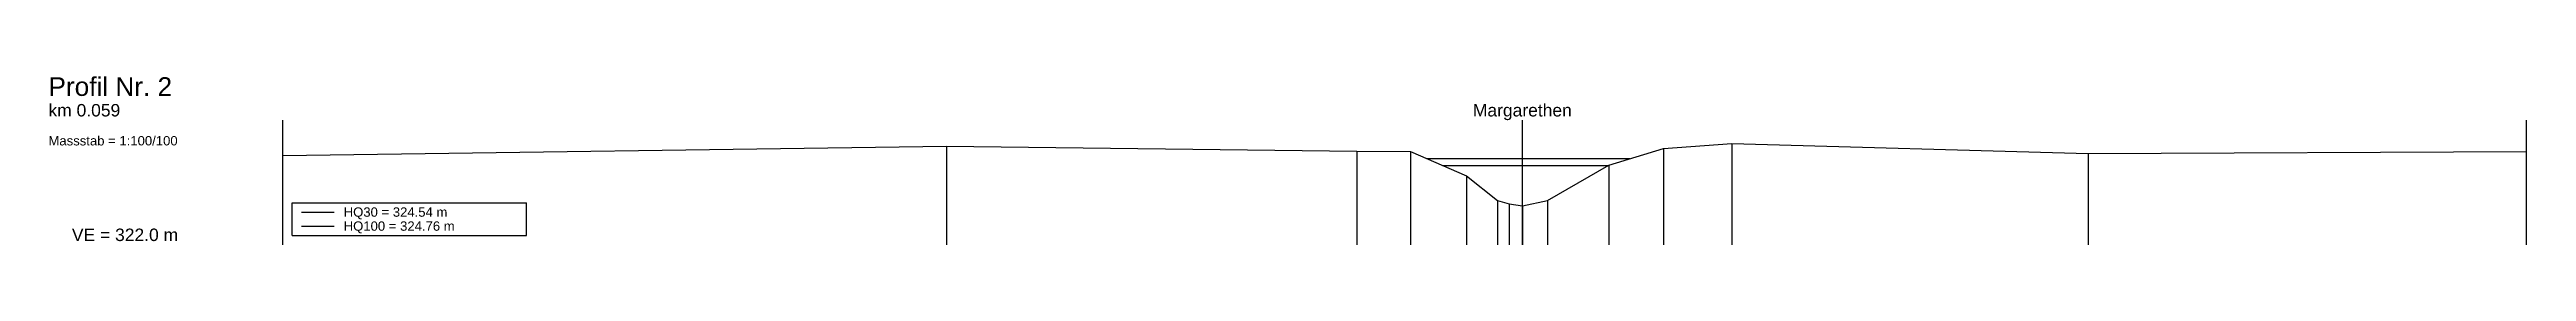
# Model space of a CAD drawing. Header units: millimetres. Extents: x -8 to 79, y -83 to 317.
# Drawn here: x -7.5 to 71.8, y -58 to -52.6 of the extents above; entities that cross this region are included whole.
import ezdxf
from ezdxf.enums import TextEntityAlignment as Align

# ---------------------------------------------------------------- set-up
doc = ezdxf.new("R2010")
doc.units = ezdxf.units.MM
doc.styles.get("Standard").update_dxf_attribs({"font": 'arial.ttf'})

msp = doc.modelspace()

# ---------------------------------------------------------------- texts
for s, height, p in [('Profil Nr. 2', 0.6, (-7.5, -53.4)), ('km 0.059', 0.4, (-7.5, -54)), ('Massstab = 1:100/100', 0.3, (-7.5, -54.9)), ('VE = 322.0 m', 0.4, (-6.75, -58))]:
    msp.add_text(s, height=height).set_placement(p, align=Align.BOTTOM_LEFT)
at = {"color": 1}
msp.add_text('Margarethen', height=0.4, dxfattribs=at).set_placement((39.68, -54), align=Align.BOTTOM_CENTER)
for s, p in [('HQ30 = 324.54 m', (1.95, -56.95)), ('HQ100 = 324.76 m', (1.95, -57.4))]:
    msp.add_text(s, height=0.3).set_placement(p, align=Align.MIDDLE_LEFT)

# ---------------------------------------------------------------- linework, layer by layer
at = {"layer": 'axis', "color": 1}
msp.add_line((39.68, -58), (39.68, -54), dxfattribs=at)
at = {"layer": 'frame'}
for p, q in [((0, -58), (0, -54)), ((71.823, -58), (71.823, -54)), ((0.3, -57.7), (0.3, -56.65)), ((0.3, -56.65), (7.8, -56.65)), ((7.8, -57.7), (7.8, -56.65)), ((0.3, -57.7), (7.8, -57.7))]:
    msp.add_line(p, q, dxfattribs=at)
at = {"layer": 'HQ100', "color": 3}
for p, q in [((36.614, -55.235), (43.125, -55.235)), ((0.6, -57.4), (1.65, -57.4))]:
    msp.add_line(p, q, dxfattribs=at)
at = {"layer": 'HQ30', "color": 2}
for p, q in [((37.124, -55.457), (42.418, -55.457)), ((0.6, -56.95), (1.65, -56.95))]:
    msp.add_line(p, q, dxfattribs=at)
at = {"layer": 'marker', "color": 253}
for p, q in [((21.245, -54.83), (21.245, -58)), ((34.387, -54.99), (34.387, -58)), ((36.097, -55.01), (36.097, -58)), ((42.448, -55.44), (42.448, -58)), ((44.199, -54.91), (44.199, -58)), ((46.388, -54.75), (46.388, -58)), ((57.792, -55.07), (57.792, -58)), ((37.888, -55.79), (37.888, -58)), ((38.886, -56.58), (38.886, -58)), ((39.263, -56.69), (39.263, -58)), ((39.68, -56.75), (39.68, -58)), ((40.484, -56.58), (40.484, -58))]:
    msp.add_line(p, q, dxfattribs=at)
at = {"layer": 'profile'}
msp.add_lwpolyline([(0, -55.13), (21.245, -54.83), (34.387, -54.99), (36.097, -55.01), (37.888, -55.79), (38.886, -56.58), (39.263, -56.69), (39.68, -56.75), (40.484, -56.58), (42.448, -55.44), (44.199, -54.91), (46.388, -54.75), (57.792, -55.07), (71.823, -55)], dxfattribs=at)

msp.set_redraw_order([(e.dxf.handle, doc.entitydb.next_handle()) for e in msp.query("TEXT MTEXT ATTDEF DIMENSION ARC_DIMENSION")])  # texts and dimensions are drawn at this point

doc.saveas('drawing.dxf')
